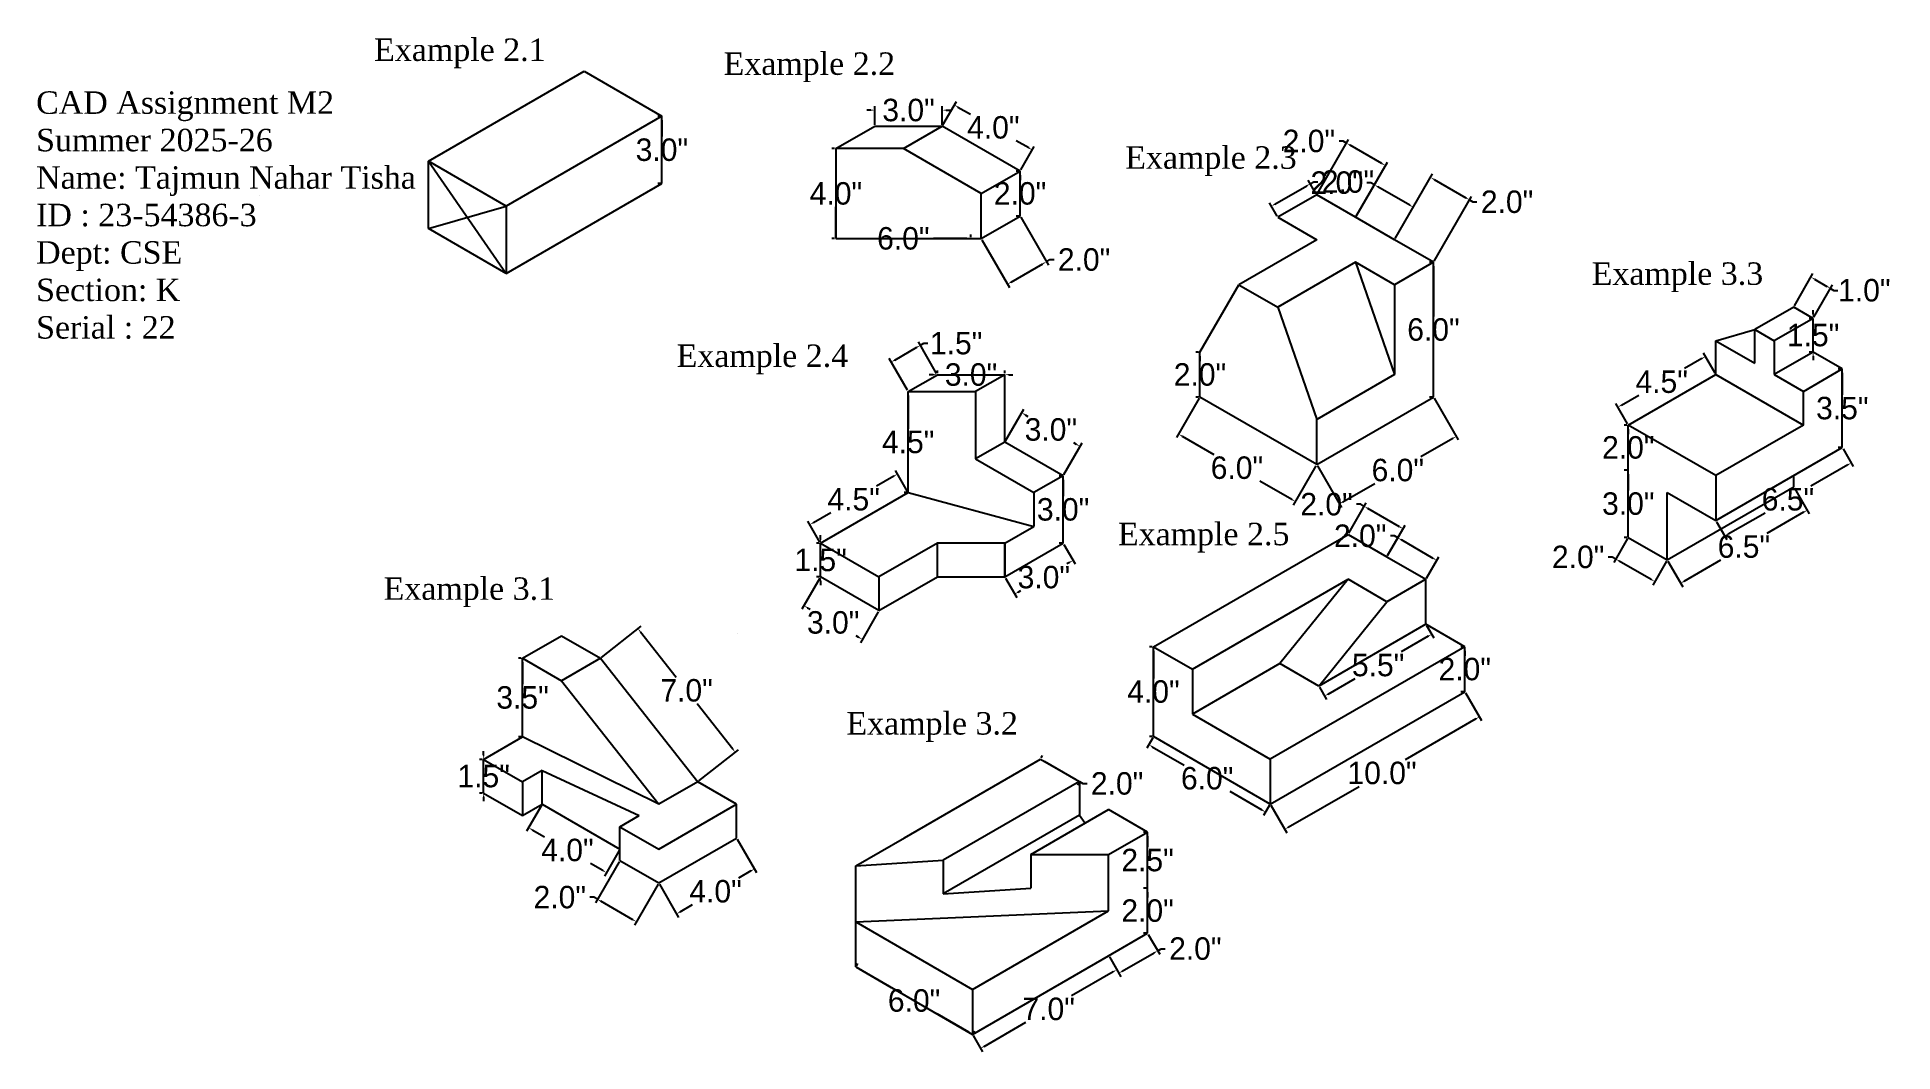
# Model space of a CAD drawing. Header units: inches. Extents: x 3.1 to 85.7, y -11.6 to 33.6.
import ezdxf

# ---------------------------------------------------------------- set-up
doc = ezdxf.new("R2010")
doc.units = ezdxf.units.IN
doc.header["$MEASUREMENT"] = 0
doc.dimstyles.get("Standard").update_dxf_attribs({"dimtxt": 1, "dimasz": 0.18, "dimexe": 0.18, "dimexo": 0.0625, "dimgap": 0.09, "dimtad": 0, "dimtih": 1, "dimtoh": 1, "dimdec": 1, "dimzin": 0, "dimdsep": 46, "dimlunit": 3, "dimtxsty": 'Standard', "dimcen": 0.09, "dimadec": 0, "dimazin": 0, "dimtfac": 1, "dimtdec": 1, "dimtofl": 0, "dimtmove": 0, "dimatfit": 3, "dimfxl": 1, "dimtolj": 1, "dimtzin": 0, "dimarcsym": 0})

msp = doc.modelspace()

# ---------------------------------------------------------------- texts
at = {"char_height": 1, "attachment_point": 1}
for s, insert in [('{\\fTimes New Roman|b0|i0|c0|p18;Example 2.1}', (18.111, 33.52)), ('{\\fTimes New Roman|b0|i0|c0|p18;Example 2.2}', (33.665, 32.901)), ('{\\fTimes New Roman|b0|i0|c0|p18;CAD Assignment M2\\PSummer 2025-26\\PName: Tajmun Nahar Tisha\\PID : 23-54386-3\\PDept: CSE\\PSection: K\\PSerial : 22}', (3.067, 31.167)), ('{\\fTimes New Roman|b0|i0|c0|p18;Example 2.3}', (51.54, 28.723)), ('{\\fTimes New Roman|b0|i0|c0|p18;Example 3.3}', (72.303, 23.557)), ('{\\fTimes New Roman|b0|i0|c0|p18;Example 2.4}', (31.575, 19.903)), ('{\\fTimes New Roman|b0|i0|c0|p18;Example 2.5}', (51.216, 11.97)), ('{\\fTimes New Roman|b0|i0|c0|p18;Example 3.1}', (18.531, 9.54)), ('{\\fTimes New Roman|b0|i0|c0|p18;Example 3.2}', (39.132, 3.544))]:
    msp.add_mtext(s, dxfattribs=dict(at, insert=insert))

# ---------------------------------------------------------------- blocks, each defined once
blk = doc.blocks.new('*D1')
at = {"color": 0, "lineweight": -2}
for p, q in [((30.857, 30.064), (30.739, 30.064)), ((30.919, 29.884), (30.919, 29.154)), ((30.919, 27.244), (30.919, 27.974)), ((30.857, 27.064), (30.739, 27.064))]:
    blk.add_line(p, q, dxfattribs=at)
at = {"color": 0}
for points in [[(30.889, 29.884), (30.949, 29.884), (30.919, 30.064)], [(30.889, 27.244), (30.949, 27.244), (30.919, 27.064)]]:
    blk.add_solid(points, dxfattribs=at)
at = {"layer": 'Defpoints', "color": 0}
for p in [(30.919, 30.064), (30.919, 27.064), (30.919, 27.064)]:
    blk.add_point(p, dxfattribs=at)
at = {"color": 0, "insert": (30.919, 28.564), "char_height": 1, "attachment_point": 5}
blk.add_mtext('\\A1;3.0"', dxfattribs=at)
blk = doc.blocks.new('*D2')
at = {"color": 0, "lineweight": -2}
for p, q in [((65.197, 23.563), (65.08, 23.563)), ((65.26, 23.383), (65.26, 21.153)), ((65.26, 17.743), (65.26, 19.973)), ((65.197, 17.563), (65.08, 17.563))]:
    blk.add_line(p, q, dxfattribs=at)
at = {"color": 0}
for points in [[(65.23, 23.383), (65.29, 23.383), (65.26, 23.563)], [(65.23, 17.743), (65.29, 17.743), (65.26, 17.563)]]:
    blk.add_solid(points, dxfattribs=at)
at = {"layer": 'Defpoints', "color": 0}
for p in [(65.26, 23.563), (65.26, 17.563), (65.26, 17.563)]:
    blk.add_point(p, dxfattribs=at)
at = {"color": 0, "insert": (65.26, 20.563), "char_height": 1, "attachment_point": 5}
blk.add_mtext('\\A1;6.0"', dxfattribs=at)
blk = doc.blocks.new('*D5')
at = {"color": 0, "lineweight": -2}
for p, q in [((54.805, 19.563), (54.688, 19.563)), ((54.868, 19.383), (54.868, 19.153)), ((54.805, 17.563), (54.688, 17.563)), ((54.868, 17.743), (54.868, 17.973))]:
    blk.add_line(p, q, dxfattribs=at)
at = {"color": 0}
for points in [[(54.838, 19.383), (54.898, 19.383), (54.868, 19.563)], [(54.838, 17.743), (54.898, 17.743), (54.868, 17.563)]]:
    blk.add_solid(points, dxfattribs=at)
at = {"layer": 'Defpoints', "color": 0}
for p in [(54.868, 19.563), (54.868, 17.563), (54.868, 17.563)]:
    blk.add_point(p, dxfattribs=at)
at = {"color": 0, "insert": (54.868, 18.563), "char_height": 1, "attachment_point": 5}
blk.add_mtext('\\A1;2.0"', dxfattribs=at)
blk = doc.blocks.new('*D7')
at = {"color": 0, "lineweight": -2}
for p, q in [((40.217, 30.33), (40.037, 30.33)), ((40.397, 29.683), (40.397, 30.51)), ((43.397, 29.683), (43.397, 30.51)), ((43.577, 30.33), (43.757, 30.33))]:
    blk.add_line(p, q, dxfattribs=at)
at = {"color": 0}
for points in [[(40.217, 30.36), (40.217, 30.3), (40.397, 30.33)], [(43.577, 30.36), (43.577, 30.3), (43.397, 30.33)]]:
    blk.add_solid(points, dxfattribs=at)
at = {"layer": 'Defpoints', "color": 0}
for p in [(43.397, 30.33), (40.397, 29.62), (43.397, 29.62)]:
    blk.add_point(p, dxfattribs=at)
at = {"color": 0, "insert": (41.897, 30.33), "char_height": 1, "attachment_point": 5}
blk.add_mtext('\\A1;3.0"', dxfattribs=at)
blk = doc.blocks.new('*D8')
at = {"color": 0, "lineweight": -2}
for p, q in [((46.799, 27.62), (46.681, 27.62)), ((46.861, 27.44), (46.861, 27.21)), ((46.799, 25.62), (46.681, 25.62)), ((46.861, 25.8), (46.861, 26.03))]:
    blk.add_line(p, q, dxfattribs=at)
at = {"color": 0}
for points in [[(46.831, 27.44), (46.891, 27.44), (46.861, 27.62)], [(46.831, 25.8), (46.891, 25.8), (46.861, 25.62)]]:
    blk.add_solid(points, dxfattribs=at)
at = {"layer": 'Defpoints', "color": 0}
for p in [(46.861, 27.62), (46.861, 27.62), (46.861, 25.62)]:
    blk.add_point(p, dxfattribs=at)
at = {"color": 0, "insert": (46.861, 26.62), "char_height": 1, "attachment_point": 5}
blk.add_mtext('\\A1;2.0"', dxfattribs=at)
blk = doc.blocks.new('*D9')
at = {"color": 0, "lineweight": -2}
for p, q in [((38.665, 24.683), (38.665, 24.8)), ((44.665, 24.683), (44.665, 24.8)), ((38.845, 24.62), (40.325, 24.62)), ((44.485, 24.62), (43.005, 24.62))]:
    blk.add_line(p, q, dxfattribs=at)
at = {"color": 0}
for points in [[(38.845, 24.65), (38.845, 24.59), (38.665, 24.62)], [(44.485, 24.65), (44.485, 24.59), (44.665, 24.62)]]:
    blk.add_solid(points, dxfattribs=at)
at = {"layer": 'Defpoints', "color": 0}
for p in [(38.665, 24.62), (38.665, 24.62), (44.665, 24.62)]:
    blk.add_point(p, dxfattribs=at)
at = {"color": 0, "insert": (41.665, 24.62), "char_height": 1, "attachment_point": 5}
blk.add_mtext('\\A1;6.0"', dxfattribs=at)
blk = doc.blocks.new('*D10')
at = {"color": 0, "lineweight": -2}
for p, q in [((38.603, 28.62), (38.485, 28.62)), ((38.665, 28.44), (38.665, 27.21)), ((38.665, 24.8), (38.665, 26.03)), ((38.603, 24.62), (38.485, 24.62))]:
    blk.add_line(p, q, dxfattribs=at)
at = {"color": 0}
for points in [[(38.635, 28.44), (38.695, 28.44), (38.665, 28.62)], [(38.635, 24.8), (38.695, 24.8), (38.665, 24.62)]]:
    blk.add_solid(points, dxfattribs=at)
at = {"layer": 'Defpoints', "color": 0}
for p in [(38.665, 28.62), (38.665, 24.62), (38.665, 24.62)]:
    blk.add_point(p, dxfattribs=at)
at = {"color": 0, "insert": (38.665, 26.62), "char_height": 1, "attachment_point": 5}
blk.add_mtext('\\A1;4.0"', dxfattribs=at)
blk = doc.blocks.new('*D12')
at = {"color": 0, "lineweight": -2}
for p, q in [((42.999, 18.559), (42.819, 18.559)), ((43.179, 18.622), (43.179, 18.739)), ((46.179, 18.622), (46.179, 18.739)), ((46.359, 18.559), (46.539, 18.559))]:
    blk.add_line(p, q, dxfattribs=at)
at = {"color": 0}
for points in [[(42.999, 18.589), (42.999, 18.529), (43.179, 18.559)], [(46.359, 18.589), (46.359, 18.529), (46.179, 18.559)]]:
    blk.add_solid(points, dxfattribs=at)
at = {"layer": 'Defpoints', "color": 0}
for p in [(43.179, 18.559), (46.179, 18.559), (46.179, 18.559)]:
    blk.add_point(p, dxfattribs=at)
at = {"color": 0, "insert": (44.679, 18.559), "char_height": 1, "attachment_point": 5}
blk.add_mtext('\\A1;3.0"', dxfattribs=at)
blk = doc.blocks.new('*D14')
at = {"color": 0, "lineweight": -2}
for p, q in [((48.715, 14.059), (48.597, 14.059)), ((48.777, 13.879), (48.777, 13.149)), ((48.777, 11.239), (48.777, 11.969)), ((48.715, 11.059), (48.597, 11.059))]:
    blk.add_line(p, q, dxfattribs=at)
at = {"color": 0}
for points in [[(48.747, 13.879), (48.807, 13.879), (48.777, 14.059)], [(48.747, 11.239), (48.807, 11.239), (48.777, 11.059)]]:
    blk.add_solid(points, dxfattribs=at)
at = {"layer": 'Defpoints', "color": 0}
for p in [(48.777, 14.059), (48.777, 14.059), (48.777, 11.059)]:
    blk.add_point(p, dxfattribs=at)
at = {"color": 0, "insert": (48.777, 12.559), "char_height": 1, "attachment_point": 5}
blk.add_mtext('\\A1;3.0"', dxfattribs=at)
blk = doc.blocks.new('*D17')
at = {"color": 0, "lineweight": -2}
for p, q in [((41.88, 17.629), (41.88, 16.149)), ((41.943, 17.809), (42.06, 17.809)), ((41.88, 13.489), (41.88, 14.969)), ((41.818, 13.309), (41.7, 13.309))]:
    blk.add_line(p, q, dxfattribs=at)
at = {"color": 0}
for points in [[(41.85, 17.629), (41.91, 17.629), (41.88, 17.809)], [(41.85, 13.489), (41.91, 13.489), (41.88, 13.309)]]:
    blk.add_solid(points, dxfattribs=at)
at = {"layer": 'Defpoints', "color": 0}
for p in [(41.88, 17.809), (41.88, 13.309), (41.88, 13.309)]:
    blk.add_point(p, dxfattribs=at)
at = {"color": 0, "insert": (41.88, 15.559), "char_height": 1, "attachment_point": 5}
blk.add_mtext('\\A1;4.5"', dxfattribs=at)
blk = doc.blocks.new('*D18')
at = {"color": 0, "lineweight": -2}
for p, q in [((37.92, 11.059), (37.803, 11.059)), ((37.983, 11.239), (37.983, 11.419)), ((37.92, 9.559), (37.803, 9.559)), ((37.983, 9.379), (37.983, 9.199))]:
    blk.add_line(p, q, dxfattribs=at)
at = {"color": 0}
for points in [[(37.953, 11.239), (38.013, 11.239), (37.983, 11.059)], [(37.953, 9.379), (38.013, 9.379), (37.983, 9.559)]]:
    blk.add_solid(points, dxfattribs=at)
at = {"layer": 'Defpoints', "color": 0}
for p in [(37.983, 11.059), (37.983, 9.559), (37.983, 9.559)]:
    blk.add_point(p, dxfattribs=at)
at = {"color": 0, "insert": (37.983, 10.309), "char_height": 1, "attachment_point": 5}
blk.add_mtext('\\A1;1.5"', dxfattribs=at)
blk = doc.blocks.new('*D21')
at = {"color": 0, "lineweight": -2}
for p, q in [((66.592, 6.453), (66.474, 6.453)), ((66.654, 6.273), (66.654, 6.043)), ((66.592, 4.453), (66.474, 4.453)), ((66.654, 4.633), (66.654, 4.863))]:
    blk.add_line(p, q, dxfattribs=at)
at = {"color": 0}
for points in [[(66.624, 6.273), (66.684, 6.273), (66.654, 6.453)], [(66.624, 4.633), (66.684, 4.633), (66.654, 4.453)]]:
    blk.add_solid(points, dxfattribs=at)
at = {"layer": 'Defpoints', "color": 0}
for p in [(66.654, 6.453), (66.654, 6.453), (66.654, 4.453)]:
    blk.add_point(p, dxfattribs=at)
at = {"color": 0, "insert": (66.654, 5.453), "char_height": 1, "attachment_point": 5}
blk.add_mtext('\\A1;2.0"', dxfattribs=at)
blk = doc.blocks.new('*D25')
at = {"color": 0, "lineweight": -2}
for p, q in [((52.735, 6.453), (52.618, 6.453)), ((52.798, 6.273), (52.798, 5.043)), ((52.798, 2.633), (52.798, 3.863)), ((52.735, 2.453), (52.618, 2.453))]:
    blk.add_line(p, q, dxfattribs=at)
at = {"color": 0}
for points in [[(52.768, 6.273), (52.828, 6.273), (52.798, 6.453)], [(52.768, 2.633), (52.828, 2.633), (52.798, 2.453)]]:
    blk.add_solid(points, dxfattribs=at)
at = {"layer": 'Defpoints', "color": 0}
for p in [(52.798, 6.453), (52.798, 2.453), (52.798, 2.453)]:
    blk.add_point(p, dxfattribs=at)
at = {"color": 0, "insert": (52.798, 4.453), "char_height": 1, "attachment_point": 5}
blk.add_mtext('\\A1;4.0"', dxfattribs=at)
blk = doc.blocks.new('*D30')
at = {"color": 0, "lineweight": -2}
for p, q in [((24.655, 5.941), (24.538, 5.941)), ((24.718, 5.761), (24.718, 4.781)), ((24.718, 2.621), (24.718, 3.601)), ((24.655, 2.441), (24.538, 2.441))]:
    blk.add_line(p, q, dxfattribs=at)
at = {"color": 0}
for points in [[(24.688, 5.761), (24.748, 5.761), (24.718, 5.941)], [(24.688, 2.621), (24.748, 2.621), (24.718, 2.441)]]:
    blk.add_solid(points, dxfattribs=at)
at = {"layer": 'Defpoints', "color": 0}
for p in [(24.718, 5.941), (24.718, 2.441), (24.718, 2.441)]:
    blk.add_point(p, dxfattribs=at)
at = {"color": 0, "insert": (24.718, 4.191), "char_height": 1, "attachment_point": 5}
blk.add_mtext('\\A1;3.5"', dxfattribs=at)
blk = doc.blocks.new('*D32')
at = {"color": 0, "lineweight": -2}
for p, q in [((22.986, 1.621), (22.986, 1.801)), ((22.923, 1.441), (22.806, 1.441)), ((22.923, -0.059), (22.806, -0.059)), ((22.986, -0.239), (22.986, -0.419))]:
    blk.add_line(p, q, dxfattribs=at)
at = {"color": 0}
for points in [[(22.956, 1.621), (23.016, 1.621), (22.986, 1.441)], [(22.956, -0.239), (23.016, -0.239), (22.986, -0.059)]]:
    blk.add_solid(points, dxfattribs=at)
at = {"layer": 'Defpoints', "color": 0}
for p in [(22.986, 1.441), (22.986, -0.059), (22.986, -0.059)]:
    blk.add_point(p, dxfattribs=at)
at = {"color": 0, "insert": (22.986, 0.691), "char_height": 1, "attachment_point": 5}
blk.add_mtext('\\A1;1.5"', dxfattribs=at)
blk = doc.blocks.new('*D38')
at = {"color": 0, "lineweight": -2}
for p, q in [((52.474, -1.796), (52.356, -1.796)), ((52.536, -1.976), (52.536, -2.456)), ((52.536, -4.116), (52.536, -3.636)), ((52.474, -4.296), (52.356, -4.296))]:
    blk.add_line(p, q, dxfattribs=at)
at = {"color": 0}
for points in [[(52.506, -1.976), (52.566, -1.976), (52.536, -1.796)], [(52.506, -4.116), (52.566, -4.116), (52.536, -4.296)]]:
    blk.add_solid(points, dxfattribs=at)
at = {"layer": 'Defpoints', "color": 0}
for p in [(52.536, -1.796), (52.536, -1.796), (52.536, -4.296)]:
    blk.add_point(p, dxfattribs=at)
at = {"color": 0, "insert": (52.536, -3.046), "char_height": 1, "attachment_point": 5}
blk.add_mtext('\\A1;2.5"', dxfattribs=at)
blk = doc.blocks.new('*D39')
at = {"color": 0, "lineweight": -2}
for p, q in [((52.474, -4.296), (52.356, -4.296)), ((52.536, -4.476), (52.536, -4.706)), ((52.474, -6.296), (52.356, -6.296)), ((52.536, -6.116), (52.536, -5.886))]:
    blk.add_line(p, q, dxfattribs=at)
at = {"color": 0}
for points in [[(52.506, -4.476), (52.566, -4.476), (52.536, -4.296)], [(52.506, -6.116), (52.566, -6.116), (52.536, -6.296)]]:
    blk.add_solid(points, dxfattribs=at)
at = {"layer": 'Defpoints', "color": 0}
for p in [(52.536, -4.296), (52.536, -4.296), (52.536, -6.296)]:
    blk.add_point(p, dxfattribs=at)
at = {"color": 0, "insert": (52.536, -5.296), "char_height": 1, "attachment_point": 5}
blk.add_mtext('\\A1;2.0"', dxfattribs=at)
blk = doc.blocks.new('*D44')
at = {"color": 0, "lineweight": -2}
for p, q in [((73.869, 16.316), (73.752, 16.316)), ((73.932, 16.136), (73.932, 15.906)), ((73.869, 14.316), (73.752, 14.316)), ((73.932, 14.496), (73.932, 14.726))]:
    blk.add_line(p, q, dxfattribs=at)
at = {"color": 0}
for points in [[(73.902, 16.136), (73.962, 16.136), (73.932, 16.316)], [(73.902, 14.496), (73.962, 14.496), (73.932, 14.316)]]:
    blk.add_solid(points, dxfattribs=at)
at = {"layer": 'Defpoints', "color": 0}
for p in [(73.932, 16.316), (73.932, 16.316), (73.932, 14.316)]:
    blk.add_point(p, dxfattribs=at)
at = {"color": 0, "insert": (73.932, 15.316), "char_height": 1, "attachment_point": 5}
blk.add_mtext('\\A1;2.0"', dxfattribs=at)
blk = doc.blocks.new('*D45')
at = {"color": 0, "lineweight": -2}
for p, q in [((73.869, 14.316), (73.752, 14.316)), ((73.932, 14.136), (73.932, 13.406)), ((73.932, 11.496), (73.932, 12.226)), ((73.869, 11.316), (73.752, 11.316))]:
    blk.add_line(p, q, dxfattribs=at)
at = {"color": 0}
for points in [[(73.902, 14.136), (73.962, 14.136), (73.932, 14.316)], [(73.902, 11.496), (73.962, 11.496), (73.932, 11.316)]]:
    blk.add_solid(points, dxfattribs=at)
at = {"layer": 'Defpoints', "color": 0}
for p in [(73.932, 14.316), (73.932, 11.316), (73.932, 11.316)]:
    blk.add_point(p, dxfattribs=at)
at = {"color": 0, "insert": (73.932, 12.816), "char_height": 1, "attachment_point": 5}
blk.add_mtext('\\A1;3.0"', dxfattribs=at)
blk = doc.blocks.new('*D48')
at = {"color": 0, "lineweight": -2}
for p, q in [((83.396, 18.816), (83.278, 18.816)), ((83.458, 18.636), (83.458, 17.656)), ((83.458, 15.496), (83.458, 16.476)), ((83.396, 15.316), (83.278, 15.316))]:
    blk.add_line(p, q, dxfattribs=at)
at = {"color": 0}
for points in [[(83.428, 18.636), (83.488, 18.636), (83.458, 18.816)], [(83.428, 15.496), (83.488, 15.496), (83.458, 15.316)]]:
    blk.add_solid(points, dxfattribs=at)
at = {"layer": 'Defpoints', "color": 0}
for p in [(83.458, 18.816), (83.458, 15.316), (83.458, 15.316)]:
    blk.add_point(p, dxfattribs=at)
at = {"color": 0, "insert": (83.458, 17.066), "char_height": 1, "attachment_point": 5}
blk.add_mtext('\\A1;3.5"', dxfattribs=at)
blk = doc.blocks.new('*D49')
at = {"color": 0, "lineweight": -2}
for p, q in [((82.097, 21.066), (81.979, 21.066)), ((82.159, 21.246), (82.159, 21.426)), ((82.097, 19.566), (81.979, 19.566)), ((82.159, 19.386), (82.159, 19.206))]:
    blk.add_line(p, q, dxfattribs=at)
at = {"color": 0}
for points in [[(82.129, 21.246), (82.189, 21.246), (82.159, 21.066)], [(82.129, 19.386), (82.189, 19.386), (82.159, 19.566)]]:
    blk.add_solid(points, dxfattribs=at)
at = {"layer": 'Defpoints', "color": 0}
for p in [(82.159, 21.066), (82.159, 21.066), (82.159, 19.566)]:
    blk.add_point(p, dxfattribs=at)
at = {"color": 0, "insert": (82.159, 20.316), "char_height": 1, "attachment_point": 5}
blk.add_mtext('\\A1;1.5"', dxfattribs=at)
blk = doc.blocks.new('*D51')
at = {"color": 0, "lineweight": -2}
for p, q in [((25.553, -0.613), (24.894, -1.754)), ((25.14, -1.688), (25.694, -2.008)), ((28.292, -3.508), (27.738, -3.188)), ((29.017, -2.613), (28.358, -3.754))]:
    blk.add_line(p, q, dxfattribs=at)
at = {"color": 0}
for points in [[(25.155, -1.662), (25.125, -1.714), (24.984, -1.598)], [(28.307, -3.482), (28.277, -3.534), (28.448, -3.598)]]:
    blk.add_solid(points, dxfattribs=at)
at = {"layer": 'Defpoints', "color": 0}
for p in [(25.584, -0.559), (29.048, -2.559), (28.448, -3.598)]:
    blk.add_point(p, dxfattribs=at)
at = {"color": 0, "insert": (26.716, -2.598), "char_height": 1, "attachment_point": 5}
blk.add_mtext('\\A1;4.0"', dxfattribs=at)
blk = doc.blocks.new('*D52')
at = {"color": 0, "lineweight": -2}
for p, q in [((39.577, -7.742), (39.636, -7.64)), ((39.702, -7.886), (41.122, -8.706)), ((44.586, -10.706), (43.166, -9.886)), ((44.773, -10.742), (44.832, -10.64))]:
    blk.add_line(p, q, dxfattribs=at)
at = {"color": 0}
for points in [[(39.717, -7.86), (39.687, -7.912), (39.546, -7.796)], [(44.601, -10.68), (44.571, -10.732), (44.742, -10.796)]]:
    blk.add_solid(points, dxfattribs=at)
at = {"layer": 'Defpoints', "color": 0}
for p in [(39.546, -7.796), (44.742, -10.796), (44.742, -10.796)]:
    blk.add_point(p, dxfattribs=at)
at = {"color": 0, "insert": (42.144, -9.296), "char_height": 1, "attachment_point": 5}
blk.add_mtext('\\A1;6.0"', dxfattribs=at)
blk = doc.blocks.new('*D53')
at = {"color": 0, "lineweight": -2}
for p, q in [((50.836, -7.35), (51.255, -8.076)), ((51.009, -8.01), (49.156, -9.08)), ((45.259, -11.33), (47.112, -10.26)), ((44.773, -10.85), (45.193, -11.576))]:
    blk.add_line(p, q, dxfattribs=at)
at = {"color": 0}
for points in [[(50.994, -7.984), (51.024, -8.036), (51.165, -7.92)], [(45.244, -11.304), (45.274, -11.356), (45.103, -11.42)]]:
    blk.add_solid(points, dxfattribs=at)
at = {"layer": 'Defpoints', "color": 0}
for p in [(50.804, -7.296), (44.742, -10.796), (45.103, -11.42)]:
    blk.add_point(p, dxfattribs=at)
at = {"color": 0, "insert": (48.134, -9.67), "char_height": 1, "attachment_point": 5}
blk.add_mtext('\\A1;7.0"', dxfattribs=at)
blk = doc.blocks.new('*D54')
at = {"color": 0, "lineweight": -2}
for p, q in [((47.804, 1.508), (47.863, 1.61)), ((47.929, 1.364), (49.349, 0.544)), ((49.474, 0.4), (49.415, 0.298)), ((49.505, 0.454), (49.661, 0.364)), ((49.661, 0.364), (49.841, 0.364))]:
    blk.add_line(p, q, dxfattribs=at)
at = {"color": 0}
for points in [[(47.944, 1.39), (47.914, 1.338), (47.773, 1.454)], [(49.364, 0.57), (49.334, 0.518), (49.505, 0.454)]]:
    blk.add_solid(points, dxfattribs=at)
at = {"layer": 'Defpoints', "color": 0}
for p in [(47.773, 1.454), (49.505, 0.454), (49.505, 0.454)]:
    blk.add_point(p, dxfattribs=at)
at = {"color": 0, "insert": (51.181, 0.364), "char_height": 1, "attachment_point": 5}
blk.add_mtext('\\A1;2.0"', dxfattribs=at)
blk = doc.blocks.new('*D55')
at = {"color": 0, "lineweight": -2}
for p, q in [((52.568, -6.35), (53.077, -7.232)), ((50.836, -7.35), (51.345, -8.232)), ((51.411, -7.986), (52.831, -7.166)), ((52.987, -7.076), (53.143, -6.986)), ((53.143, -6.986), (53.323, -6.986))]:
    blk.add_line(p, q, dxfattribs=at)
at = {"color": 0}
for points in [[(52.816, -7.14), (52.846, -7.192), (52.987, -7.076)], [(51.396, -7.96), (51.426, -8.012), (51.255, -8.076)]]:
    blk.add_solid(points, dxfattribs=at)
at = {"layer": 'Defpoints', "color": 0}
for p in [(52.536, -6.296), (50.804, -7.296), (52.987, -7.076)]:
    blk.add_point(p, dxfattribs=at)
at = {"color": 0, "insert": (54.663, -6.986), "char_height": 1, "attachment_point": 5}
blk.add_mtext('\\A1;2.0"', dxfattribs=at)
blk = doc.blocks.new('*D56')
at = {"color": 0, "lineweight": -2}
for p, q in [((52.766, 2.399), (52.501, 1.939)), ((52.747, 2.005), (54.167, 1.185)), ((57.631, -0.815), (56.211, 0.005)), ((57.963, -0.601), (57.697, -1.061))]:
    blk.add_line(p, q, dxfattribs=at)
at = {"color": 0}
for points in [[(52.762, 2.031), (52.732, 1.979), (52.591, 2.095)], [(57.646, -0.789), (57.616, -0.841), (57.787, -0.905)]]:
    blk.add_solid(points, dxfattribs=at)
at = {"layer": 'Defpoints', "color": 0}
for p in [(52.798, 2.453), (57.994, -0.547), (57.787, -0.905)]:
    blk.add_point(p, dxfattribs=at)
at = {"color": 0, "insert": (55.189, 0.595), "char_height": 1, "attachment_point": 5}
blk.add_mtext('\\A1;6.0"', dxfattribs=at)
blk = doc.blocks.new('*D57')
at = {"color": 0, "lineweight": -2}
for p, q in [((66.685, 4.399), (67.392, 3.174)), ((67.147, 3.24), (63.994, 1.42)), ((58.798, -1.58), (61.95, 0.24)), ((58.025, -0.601), (58.732, -1.826))]:
    blk.add_line(p, q, dxfattribs=at)
at = {"color": 0}
for points in [[(67.132, 3.266), (67.162, 3.214), (67.302, 3.33)], [(58.783, -1.554), (58.813, -1.606), (58.642, -1.67)]]:
    blk.add_solid(points, dxfattribs=at)
at = {"layer": 'Defpoints', "color": 0}
for p in [(66.654, 4.453), (57.994, -0.547), (58.642, -1.67)]:
    blk.add_point(p, dxfattribs=at)
at = {"color": 0, "insert": (62.972, 0.83), "char_height": 1, "attachment_point": 5}
blk.add_mtext('\\A1;10.0"', dxfattribs=at)
blk = doc.blocks.new('*D58')
at = {"color": 0, "lineweight": -2}
for p, q in [((65.024, 6.917), (63.82, 6.222)), ((64.953, 7.399), (65.27, 6.851)), ((60.572, 4.347), (61.776, 5.042)), ((60.19, 4.649), (60.506, 4.101))]:
    blk.add_line(p, q, dxfattribs=at)
at = {"color": 0}
for points in [[(65.009, 6.943), (65.039, 6.891), (65.18, 7.007)], [(60.557, 4.373), (60.587, 4.321), (60.416, 4.257)]]:
    blk.add_solid(points, dxfattribs=at)
at = {"layer": 'Defpoints', "color": 0}
for p in [(64.922, 7.453), (60.159, 4.703), (60.416, 4.257)]:
    blk.add_point(p, dxfattribs=at)
at = {"color": 0, "insert": (62.798, 5.632), "char_height": 1, "attachment_point": 5}
blk.add_mtext('\\A1;5.5"', dxfattribs=at)
blk = doc.blocks.new('*D59')
at = {"color": 0, "lineweight": -2}
for p, q in [((61.489, 11.507), (62.268, 12.856)), ((62.022, 12.79), (61.842, 12.79)), ((62.178, 12.7), (62.022, 12.79)), ((63.754, 11.79), (62.334, 12.61)), ((63.221, 10.507), (64, 11.856))]:
    blk.add_line(p, q, dxfattribs=at)
at = {"color": 0}
for points in [[(62.349, 12.636), (62.319, 12.584), (62.178, 12.7)], [(63.769, 11.816), (63.739, 11.764), (63.91, 11.7)]]:
    blk.add_solid(points, dxfattribs=at)
at = {"layer": 'Defpoints', "color": 0}
for p in [(62.178, 12.7), (61.458, 11.453), (63.19, 10.453)]:
    blk.add_point(p, dxfattribs=at)
at = {"color": 0, "insert": (60.502, 12.79), "char_height": 1, "attachment_point": 5}
blk.add_mtext('\\A1;2.0"', dxfattribs=at)
blk = doc.blocks.new('*D60')
at = {"color": 0, "lineweight": -2}
for p, q in [((63.221, 10.507), (63.767, 11.452)), ((63.521, 11.386), (63.341, 11.386)), ((63.677, 11.296), (63.521, 11.386)), ((65.253, 10.386), (63.833, 11.206)), ((64.953, 9.507), (65.499, 10.452))]:
    blk.add_line(p, q, dxfattribs=at)
at = {"color": 0}
for points in [[(63.848, 11.232), (63.818, 11.18), (63.677, 11.296)], [(65.268, 10.412), (65.238, 10.36), (65.409, 10.296)]]:
    blk.add_solid(points, dxfattribs=at)
at = {"layer": 'Defpoints', "color": 0}
for p in [(63.677, 11.296), (63.19, 10.453), (64.922, 9.453)]:
    blk.add_point(p, dxfattribs=at)
at = {"color": 0, "insert": (62.001, 11.386), "char_height": 1, "attachment_point": 5}
blk.add_mtext('\\A1;2.0"', dxfattribs=at)
blk = doc.blocks.new('*D61')
at = {"color": 0, "lineweight": -2}
for p, q in [((81.324, 13.512), (81.983, 12.372)), ((81.737, 12.438), (80.1, 11.493)), ((75.695, 10.262), (76.354, 9.122)), ((76.419, 9.368), (78.056, 10.313))]:
    blk.add_line(p, q, dxfattribs=at)
at = {"color": 0}
for points in [[(81.722, 12.464), (81.752, 12.412), (81.893, 12.528)], [(76.404, 9.394), (76.434, 9.342), (76.264, 9.278)]]:
    blk.add_solid(points, dxfattribs=at)
at = {"layer": 'Defpoints', "color": 0}
for p in [(81.293, 13.566), (81.893, 12.528), (75.664, 10.316)]:
    blk.add_point(p, dxfattribs=at)
at = {"color": 0, "insert": (79.078, 10.903), "char_height": 1, "attachment_point": 5}
blk.add_mtext('\\A1;6.5"', dxfattribs=at)
blk = doc.blocks.new('*D62')
at = {"color": 0, "lineweight": -2}
for p, q in [((83.489, 15.262), (83.943, 14.476)), ((83.697, 14.542), (82.061, 13.597)), ((78.38, 11.472), (80.017, 12.417)), ((77.86, 12.012), (78.314, 11.226))]:
    blk.add_line(p, q, dxfattribs=at)
at = {"color": 0}
for points in [[(83.682, 14.568), (83.712, 14.516), (83.853, 14.632)], [(78.365, 11.498), (78.395, 11.446), (78.224, 11.382)]]:
    blk.add_solid(points, dxfattribs=at)
at = {"layer": 'Defpoints', "color": 0}
for p in [(83.458, 15.316), (77.829, 12.066), (78.224, 11.382)]:
    blk.add_point(p, dxfattribs=at)
at = {"color": 0, "insert": (81.039, 13.007), "char_height": 1, "attachment_point": 5}
blk.add_mtext('\\A1;6.5"', dxfattribs=at)
blk = doc.blocks.new('*D63')
at = {"color": 0, "lineweight": -2}
for p, q in [((73.901, 11.262), (73.286, 10.198)), ((73.221, 10.444), (73.041, 10.444)), ((73.376, 10.354), (73.221, 10.444)), ((74.953, 9.444), (73.532, 10.264)), ((75.633, 10.262), (75.019, 9.198))]:
    blk.add_line(p, q, dxfattribs=at)
at = {"color": 0}
for points in [[(73.547, 10.29), (73.517, 10.238), (73.376, 10.354)], [(74.968, 9.47), (74.938, 9.418), (75.109, 9.354)]]:
    blk.add_solid(points, dxfattribs=at)
at = {"layer": 'Defpoints', "color": 0}
for p in [(73.932, 11.316), (73.376, 10.354), (75.664, 10.316)]:
    blk.add_point(p, dxfattribs=at)
at = {"color": 0, "insert": (71.701, 10.444), "char_height": 1, "attachment_point": 5}
blk.add_mtext('\\A1;2.0"', dxfattribs=at)
blk = doc.blocks.new('*D64')
at = {"color": 0, "lineweight": -2}
for p, q in [((77.211, 19.276), (76.44, 18.831)), ((77.798, 18.621), (77.277, 19.522)), ((73.626, 17.206), (74.397, 17.651)), ((73.901, 16.371), (73.38, 17.272))]:
    blk.add_line(p, q, dxfattribs=at)
at = {"color": 0}
for points in [[(77.196, 19.302), (77.226, 19.25), (77.367, 19.366)], [(73.611, 17.232), (73.641, 17.18), (73.47, 17.116)]]:
    blk.add_solid(points, dxfattribs=at)
at = {"layer": 'Defpoints', "color": 0}
for p in [(77.367, 19.366), (77.829, 18.566), (73.932, 16.316)]:
    blk.add_point(p, dxfattribs=at)
at = {"color": 0, "insert": (75.419, 18.241), "char_height": 1, "attachment_point": 5}
blk.add_mtext('\\A1;4.5"', dxfattribs=at)
blk = doc.blocks.new('*D66')
at = {"color": 0, "lineweight": -2}
for p, q in [((81.324, 21.621), (82.153, 23.056)), ((82.19, 21.121), (83.019, 22.556)), ((82.219, 22.81), (82.773, 22.49)), ((82.929, 22.4), (83.085, 22.31)), ((83.085, 22.31), (83.265, 22.31))]:
    blk.add_line(p, q, dxfattribs=at)
at = {"color": 0}
for points in [[(82.234, 22.836), (82.204, 22.784), (82.063, 22.9)], [(82.788, 22.516), (82.758, 22.464), (82.929, 22.4)]]:
    blk.add_solid(points, dxfattribs=at)
at = {"layer": 'Defpoints', "color": 0}
for p in [(82.929, 22.4), (81.293, 21.566), (82.159, 21.066)]:
    blk.add_point(p, dxfattribs=at)
at = {"color": 0, "insert": (84.439, 22.31), "char_height": 1, "attachment_point": 5}
blk.add_mtext('\\A1;1.0"', dxfattribs=at)
blk = doc.blocks.new('*D67')
at = {"color": 0, "lineweight": -2}
for p, q in [((58.202, 26.147), (59.622, 26.967)), ((60.032, 26.617), (59.688, 27.213)), ((59.778, 27.057), (59.934, 27.147)), ((59.934, 27.147), (60.114, 27.147)), ((58.3, 25.617), (57.956, 26.213))]:
    blk.add_line(p, q, dxfattribs=at)
at = {"color": 0}
for points in [[(59.607, 26.993), (59.637, 26.942), (59.778, 27.057)], [(58.187, 26.173), (58.217, 26.122), (58.046, 26.057)]]:
    blk.add_solid(points, dxfattribs=at)
at = {"layer": 'Defpoints', "color": 0}
for p in [(59.778, 27.057), (60.064, 26.563), (58.332, 25.563)]:
    blk.add_point(p, dxfattribs=at)
at = {"color": 0, "insert": (61.454, 27.147), "char_height": 1, "attachment_point": 5}
blk.add_mtext('\\A1;2.0"', dxfattribs=at)
blk = doc.blocks.new('*D68')
at = {"color": 0, "lineweight": -2}
for p, q in [((54.836, 17.509), (53.825, 15.758)), ((54.071, 15.824), (55.491, 15.004)), ((60.032, 14.509), (59.021, 12.758)), ((58.956, 13.004), (57.535, 13.824))]:
    blk.add_line(p, q, dxfattribs=at)
at = {"color": 0}
for points in [[(54.086, 15.85), (54.056, 15.798), (53.915, 15.914)], [(58.971, 13.03), (58.941, 12.978), (59.111, 12.914)]]:
    blk.add_solid(points, dxfattribs=at)
at = {"layer": 'Defpoints', "color": 0}
for p in [(54.868, 17.563), (60.064, 14.563), (59.111, 12.914)]:
    blk.add_point(p, dxfattribs=at)
at = {"color": 0, "insert": (56.513, 14.414), "char_height": 1, "attachment_point": 5}
blk.add_mtext('\\A1;6.0"', dxfattribs=at)
blk = doc.blocks.new('*D69')
at = {"color": 0, "lineweight": -2}
for p, q in [((65.291, 17.509), (66.362, 15.654)), ((66.116, 15.72), (64.696, 14.9)), ((60.095, 14.509), (61.166, 12.654)), ((61.231, 12.9), (62.652, 13.72))]:
    blk.add_line(p, q, dxfattribs=at)
at = {"color": 0}
for points in [[(66.101, 15.746), (66.131, 15.694), (66.272, 15.81)], [(61.216, 12.926), (61.246, 12.874), (61.076, 12.81)]]:
    blk.add_solid(points, dxfattribs=at)
at = {"layer": 'Defpoints', "color": 0}
for p in [(65.26, 17.563), (60.064, 14.563), (61.076, 12.81)]:
    blk.add_point(p, dxfattribs=at)
at = {"color": 0, "insert": (63.674, 14.31), "char_height": 1, "attachment_point": 5}
blk.add_mtext('\\A1;6.0"', dxfattribs=at)
blk = doc.blocks.new('*D70')
at = {"color": 0, "lineweight": -2}
for p, q in [((60.095, 26.617), (61.482, 29.019)), ((61.236, 28.953), (61.056, 28.953)), ((61.392, 28.863), (61.236, 28.953)), ((62.968, 27.953), (61.548, 28.773)), ((61.827, 25.617), (63.214, 28.019))]:
    blk.add_line(p, q, dxfattribs=at)
at = {"color": 0}
for points in [[(61.563, 28.799), (61.533, 28.748), (61.392, 28.863)], [(62.983, 27.979), (62.953, 27.928), (63.124, 27.863)]]:
    blk.add_solid(points, dxfattribs=at)
at = {"layer": 'Defpoints', "color": 0}
for p in [(61.392, 28.863), (60.064, 26.563), (61.796, 25.563)]:
    blk.add_point(p, dxfattribs=at)
at = {"color": 0, "insert": (59.716, 28.953), "char_height": 1, "attachment_point": 5}
blk.add_mtext('\\A1;2.0"', dxfattribs=at)
blk = doc.blocks.new('*D71')
at = {"color": 0, "lineweight": -2}
for p, q in [((61.827, 25.617), (62.721, 27.165)), ((62.475, 27.099), (62.295, 27.099)), ((62.631, 27.009), (62.475, 27.099)), ((64.207, 26.099), (62.786, 26.919)), ((63.559, 24.617), (64.453, 26.165))]:
    blk.add_line(p, q, dxfattribs=at)
at = {"color": 0}
for points in [[(62.801, 26.945), (62.771, 26.893), (62.631, 27.009)], [(64.222, 26.125), (64.192, 26.073), (64.363, 26.009)]]:
    blk.add_solid(points, dxfattribs=at)
at = {"layer": 'Defpoints', "color": 0}
for p in [(62.631, 27.009), (61.796, 25.563), (63.528, 24.563)]:
    blk.add_point(p, dxfattribs=at)
at = {"color": 0, "insert": (60.955, 27.099), "char_height": 1, "attachment_point": 5}
blk.add_mtext('\\A1;2.0"', dxfattribs=at)
blk = doc.blocks.new('*D72')
at = {"color": 0, "lineweight": -2}
for p, q in [((63.559, 24.617), (65.22, 27.494)), ((65.286, 27.248), (66.706, 26.428)), ((65.291, 23.617), (66.952, 26.494)), ((66.862, 26.338), (67.018, 26.248)), ((67.018, 26.248), (67.198, 26.248))]:
    blk.add_line(p, q, dxfattribs=at)
at = {"color": 0}
for points in [[(65.301, 27.274), (65.271, 27.222), (65.13, 27.338)], [(66.721, 26.454), (66.691, 26.402), (66.862, 26.338)]]:
    blk.add_solid(points, dxfattribs=at)
at = {"layer": 'Defpoints', "color": 0}
for p in [(66.862, 26.338), (63.528, 24.563), (65.26, 23.563)]:
    blk.add_point(p, dxfattribs=at)
at = {"color": 0, "insert": (68.538, 26.248), "char_height": 1, "attachment_point": 5}
blk.add_mtext('\\A1;2.0"', dxfattribs=at)
blk = doc.blocks.new('*D73')
at = {"color": 0, "lineweight": -2}
for p, q in [((46.893, 25.566), (48.125, 23.432)), ((45.161, 24.566), (46.393, 22.432)), ((46.459, 22.678), (47.879, 23.498)), ((48.035, 23.588), (48.191, 23.678)), ((48.191, 23.678), (48.371, 23.678))]:
    blk.add_line(p, q, dxfattribs=at)
at = {"color": 0}
for points in [[(47.864, 23.524), (47.894, 23.472), (48.035, 23.588)], [(46.444, 22.704), (46.474, 22.652), (46.303, 22.588)]]:
    blk.add_solid(points, dxfattribs=at)
at = {"layer": 'Defpoints', "color": 0}
for p in [(46.861, 25.62), (45.129, 24.62), (48.035, 23.588)]:
    blk.add_point(p, dxfattribs=at)
at = {"color": 0, "insert": (49.711, 23.678), "char_height": 1, "attachment_point": 5}
blk.add_mtext('\\A1;2.0"', dxfattribs=at)
blk = doc.blocks.new('*D74')
at = {"color": 0, "lineweight": -2}
for p, q in [((43.429, 29.674), (44.029, 30.714)), ((44.095, 30.468), (44.649, 30.148)), ((47.247, 28.648), (46.693, 28.968)), ((46.893, 27.674), (47.493, 28.714))]:
    blk.add_line(p, q, dxfattribs=at)
at = {"color": 0}
for points in [[(44.11, 30.494), (44.08, 30.442), (43.939, 30.558)], [(47.262, 28.674), (47.232, 28.622), (47.403, 28.558)]]:
    blk.add_solid(points, dxfattribs=at)
at = {"layer": 'Defpoints', "color": 0}
for p in [(43.397, 29.62), (47.403, 28.558), (46.861, 27.62)]:
    blk.add_point(p, dxfattribs=at)
at = {"color": 0, "insert": (45.671, 29.558), "char_height": 1, "attachment_point": 5}
blk.add_mtext('\\A1;4.0"', dxfattribs=at)
blk = doc.blocks.new('*D75')
at = {"color": 0, "lineweight": -2}
for p, q in [((48.808, 11.005), (49.308, 10.139)), ((49.062, 10.205), (48.941, 10.135)), ((46.21, 9.505), (46.71, 8.639)), ((46.776, 8.885), (46.897, 8.955))]:
    blk.add_line(p, q, dxfattribs=at)
at = {"color": 0}
for points in [[(49.047, 10.231), (49.077, 10.179), (49.218, 10.295)], [(46.761, 8.911), (46.791, 8.859), (46.62, 8.795)]]:
    blk.add_solid(points, dxfattribs=at)
at = {"layer": 'Defpoints', "color": 0}
for p in [(48.777, 11.059), (49.218, 10.295), (46.179, 9.559)]:
    blk.add_point(p, dxfattribs=at)
at = {"color": 0, "insert": (47.919, 9.545), "char_height": 1, "attachment_point": 5}
blk.add_mtext('\\A1;3.0"', dxfattribs=at)
blk = doc.blocks.new('*D76')
at = {"color": 0, "lineweight": -2}
for p, q in [((37.952, 9.505), (37.154, 8.124)), ((37.4, 8.189), (37.521, 8.119)), ((40.55, 8.005), (39.752, 6.624)), ((39.686, 6.869), (39.565, 6.939))]:
    blk.add_line(p, q, dxfattribs=at)
at = {"color": 0}
for points in [[(37.415, 8.215), (37.385, 8.163), (37.244, 8.279)], [(39.701, 6.895), (39.671, 6.843), (39.842, 6.779)]]:
    blk.add_solid(points, dxfattribs=at)
at = {"layer": 'Defpoints', "color": 0}
for p in [(37.983, 9.559), (40.581, 8.059), (39.842, 6.779)]:
    blk.add_point(p, dxfattribs=at)
at = {"color": 0, "insert": (38.543, 7.529), "char_height": 1, "attachment_point": 5}
blk.add_mtext('\\A1;3.0"', dxfattribs=at)
blk = doc.blocks.new('*D77')
at = {"color": 0, "lineweight": -2}
for p, q in [((46.21, 15.613), (47.023, 17.021)), ((47.089, 16.775), (47.21, 16.705)), ((48.808, 14.113), (49.621, 15.521)), ((49.375, 15.455), (49.254, 15.525))]:
    blk.add_line(p, q, dxfattribs=at)
at = {"color": 0}
for points in [[(47.104, 16.801), (47.074, 16.749), (46.933, 16.865)], [(49.39, 15.481), (49.36, 15.429), (49.531, 15.365)]]:
    blk.add_solid(points, dxfattribs=at)
at = {"layer": 'Defpoints', "color": 0}
for p in [(46.933, 16.865), (46.179, 15.559), (48.777, 14.059)]:
    blk.add_point(p, dxfattribs=at)
at = {"color": 0, "insert": (48.232, 16.115), "char_height": 1, "attachment_point": 5}
blk.add_mtext('\\A1;3.0"', dxfattribs=at)
blk = doc.blocks.new('*D78')
at = {"color": 0, "lineweight": -2}
for p, q in [((43.148, 18.613), (42.333, 20.024)), ((42.423, 19.868), (42.579, 19.958)), ((42.579, 19.958), (42.759, 19.958)), ((41.849, 17.863), (41.034, 19.274)), ((41.28, 19.208), (42.267, 19.778))]:
    blk.add_line(p, q, dxfattribs=at)
at = {"color": 0}
for points in [[(42.252, 19.804), (42.282, 19.752), (42.423, 19.868)], [(41.265, 19.234), (41.295, 19.182), (41.124, 19.118)]]:
    blk.add_solid(points, dxfattribs=at)
at = {"layer": 'Defpoints', "color": 0}
for p in [(42.423, 19.868), (43.179, 18.559), (41.88, 17.809)]:
    blk.add_point(p, dxfattribs=at)
at = {"color": 0, "insert": (44.016, 19.958), "char_height": 1, "attachment_point": 5}
blk.add_mtext('\\A1;1.5"', dxfattribs=at)
blk = doc.blocks.new('*D79')
at = {"color": 0, "lineweight": -2}
for p, q in [((34.275, -2.113), (35.129, -3.591)), ((30.811, -4.113), (31.665, -5.591)), ((34.883, -3.525), (34.329, -3.845)), ((31.731, -5.345), (32.285, -5.025))]:
    blk.add_line(p, q, dxfattribs=at)
at = {"color": 0}
for points in [[(34.868, -3.499), (34.898, -3.551), (35.039, -3.435)], [(31.716, -5.319), (31.746, -5.371), (31.575, -5.435)]]:
    blk.add_solid(points, dxfattribs=at)
at = {"layer": 'Defpoints', "color": 0}
for p in [(34.244, -2.059), (30.78, -4.059), (31.575, -5.435)]:
    blk.add_point(p, dxfattribs=at)
at = {"color": 0, "insert": (33.307, -4.435), "char_height": 1, "attachment_point": 5}
blk.add_mtext('\\A1;4.0"', dxfattribs=at)
blk = doc.blocks.new('*D80')
at = {"color": 0, "lineweight": -2}
for p, q in [((29.017, -3.113), (27.961, -4.941)), ((30.749, -4.113), (29.693, -5.941)), ((27.895, -4.695), (27.715, -4.695)), ((28.051, -4.785), (27.895, -4.695)), ((29.627, -5.695), (28.207, -4.875))]:
    blk.add_line(p, q, dxfattribs=at)
at = {"color": 0}
for points in [[(28.222, -4.849), (28.192, -4.901), (28.051, -4.785)], [(29.642, -5.669), (29.612, -5.721), (29.783, -5.785)]]:
    blk.add_solid(points, dxfattribs=at)
at = {"layer": 'Defpoints', "color": 0}
for p in [(29.048, -3.059), (30.78, -4.059), (28.051, -4.785)]:
    blk.add_point(p, dxfattribs=at)
at = {"color": 0, "insert": (26.375, -4.695), "char_height": 1, "attachment_point": 5}
blk.add_mtext('\\A1;2.0"', dxfattribs=at)
blk = doc.blocks.new('*D81')
at = {"color": 0, "lineweight": -2}
for p, q in [((28.231, 5.98), (29.995, 7.368)), ((29.964, 7.116), (31.554, 5.097)), ((34.072, 1.898), (32.483, 3.917)), ((32.561, 0.48), (34.325, 1.868))]:
    blk.add_line(p, q, dxfattribs=at)
at = {"color": 0}
for points in [[(29.988, 7.134), (29.941, 7.097), (29.853, 7.257)], [(34.095, 1.917), (34.048, 1.88), (34.183, 1.757)]]:
    blk.add_solid(points, dxfattribs=at)
at = {"layer": 'Defpoints', "color": 0}
for p in [(29.853, 7.257), (28.182, 5.941), (32.512, 0.441)]:
    blk.add_point(p, dxfattribs=at)
at = {"color": 0, "insert": (32.018, 4.507), "char_height": 1, "attachment_point": 5}
blk.add_mtext('\\A1;7.0"', dxfattribs=at)
blk = doc.blocks.new('*D82')
at = {"color": 0, "lineweight": -2}
for p, q in [((41.247, 14.046), (40.476, 13.601)), ((41.849, 13.363), (41.313, 14.291)), ((37.662, 11.976), (38.432, 12.421)), ((37.952, 11.113), (37.416, 12.041))]:
    blk.add_line(p, q, dxfattribs=at)
at = {"color": 0}
for points in [[(41.232, 14.072), (41.262, 14.02), (41.403, 14.136)], [(37.647, 12.002), (37.677, 11.95), (37.506, 11.886)]]:
    blk.add_solid(points, dxfattribs=at)
at = {"layer": 'Defpoints', "color": 0}
for p in [(41.403, 14.136), (41.88, 13.309), (37.983, 11.059)]:
    blk.add_point(p, dxfattribs=at)
at = {"color": 0, "insert": (39.454, 13.011), "char_height": 1, "attachment_point": 5}
blk.add_mtext('\\A1;4.5"', dxfattribs=at)

# ---------------------------------------------------------------- dimensions: what is measured, and where the dimension line sits
for base, p1, p2, picture, middle in [((43.397, 30.33), (40.397, 29.62), (43.397, 29.62), '*D7', (41.897, 30.33)), ((38.665, 24.62), (44.665, 24.62), (38.665, 24.62), '*D9', (41.665, 24.62)), ((46.179, 18.559), (43.179, 18.559), (46.179, 18.559), '*D12', (44.679, 18.559))]:
    dim = msp.add_linear_dim(base=base, p1=p1, p2=p2, dimstyle='Standard')
    dim.commit()
    dim.dimension.update_dxf_attribs({"geometry": picture, "text_midpoint": middle})
for p1, p2, distance, picture, middle in [((43.397, 29.62), (46.861, 27.62), 1.083, '*D74', (45.671, 29.558)), ((61.796, 25.563), (60.064, 26.563), -2.656, '*D70', (59.716, 28.953)), ((58.332, 25.563), (60.064, 26.563), 0.571, '*D67', (61.454, 27.147)), ((63.528, 24.563), (61.796, 25.563), -1.67, '*D71', (60.955, 27.099)), ((63.528, 24.563), (65.26, 23.563), 3.204, '*D72', (68.538, 26.248)), ((45.129, 24.62), (46.861, 25.62), -2.347, '*D73', (49.711, 23.678)), ((81.293, 21.566), (82.159, 21.066), 1.54, '*D66', (84.439, 22.31)), ((41.88, 17.809), (43.179, 18.559), 1.512, '*D78', (44.016, 19.958)), ((73.932, 16.316), (77.829, 18.566), 0.924, '*D64', (75.419, 18.241)), ((54.868, 17.563), (60.064, 14.563), -1.904, '*D68', (56.513, 14.414)), ((65.26, 17.563), (60.064, 14.563), 2.024, '*D69', (63.674, 14.31)), ((48.777, 14.059), (46.179, 15.559), -1.508, '*D77', (48.232, 16.115)), ((83.458, 15.316), (77.829, 12.066), 0.79, '*D62', (81.039, 13.007)), ((37.983, 11.059), (41.88, 13.309), 0.954, '*D82', (39.454, 13.011)), ((63.19, 10.453), (61.458, 11.453), -1.44, '*D59', (60.502, 12.79)), ((75.664, 10.316), (81.293, 13.566), -1.199, '*D61', (79.078, 10.903)), ((64.922, 9.453), (63.19, 10.453), -0.974, '*D60', (62.001, 11.386)), ((46.179, 9.559), (48.777, 11.059), -0.882, '*D75', (47.919, 9.545)), ((75.664, 10.316), (73.932, 11.316), 1.111, '*D63', (71.701, 10.444)), ((37.983, 9.559), (40.581, 8.059), -1.478, '*D76', (38.543, 7.529)), ((64.922, 7.453), (60.159, 4.703), 0.515, '*D58', (62.798, 5.632)), ((32.512, 0.441), (28.182, 5.941), -2.127, '*D81', (32.018, 4.507)), ((66.654, 4.453), (57.994, -0.547), 1.297, '*D57', (62.972, 0.83)), ((52.798, 2.453), (57.994, -0.547), -0.414, '*D56', (55.189, 0.595)), ((47.773, 1.454), (49.505, 0.454), 0, '*D54', (51.181, 0.364)), ((25.584, -0.559), (29.048, -2.559), -1.2, '*D51', (26.716, -2.598)), ((34.244, -2.059), (30.78, -4.059), 1.589, '*D79', (33.307, -4.435)), ((30.78, -4.059), (29.048, -3.059), 1.994, '*D80', (26.375, -4.695)), ((50.804, -7.296), (52.536, -6.296), -0.901, '*D55', (54.663, -6.986)), ((50.804, -7.296), (44.742, -10.796), 0.721, '*D53', (48.134, -9.67)), ((39.546, -7.796), (44.742, -10.796), 0, '*D52', (42.144, -9.296))]:
    dim = msp.add_aligned_dim(p1=p1, p2=p2, distance=distance, dimstyle='Standard')
    dim.commit()
    dim.dimension.update_dxf_attribs({"geometry": picture, "text_midpoint": middle})
for base, p1, p2, picture, middle in [((30.919, 27.064), (30.919, 30.064), (30.919, 27.064), '*D1', (30.919, 28.564)), ((38.665, 24.62), (38.665, 28.62), (38.665, 24.62), '*D10', (38.665, 26.62)), ((46.861, 27.62), (46.861, 25.62), (46.861, 27.62), '*D8', (46.861, 26.62)), ((65.26, 17.563), (65.26, 23.563), (65.26, 17.563), '*D2', (65.26, 20.563)), ((82.159, 21.066), (82.159, 19.566), (82.159, 21.066), '*D49', (82.159, 20.316)), ((54.868, 17.563), (54.868, 19.563), (54.868, 17.563), '*D5', (54.868, 18.563)), ((83.458, 15.316), (83.458, 18.816), (83.458, 15.316), '*D48', (83.458, 17.066)), ((41.88, 13.309), (41.88, 17.809), (41.88, 13.309), '*D17', (41.88, 15.559)), ((73.932, 16.316), (73.932, 14.316), (73.932, 16.316), '*D44', (73.932, 15.316)), ((48.777, 14.059), (48.777, 11.059), (48.777, 14.059), '*D14', (48.777, 12.559)), ((73.932, 11.316), (73.932, 14.316), (73.932, 11.316), '*D45', (73.932, 12.816)), ((37.983, 9.559), (37.983, 11.059), (37.983, 9.559), '*D18', (37.983, 10.309)), ((24.718, 2.441), (24.718, 5.941), (24.718, 2.441), '*D30', (24.718, 4.191)), ((52.798, 2.453), (52.798, 6.453), (52.798, 2.453), '*D25', (52.798, 4.453)), ((66.654, 6.453), (66.654, 4.453), (66.654, 6.453), '*D21', (66.654, 5.453)), ((22.986, -0.059), (22.986, 1.441), (22.986, -0.059), '*D32', (22.986, 0.691)), ((52.536, -1.796), (52.536, -4.296), (52.536, -1.796), '*D38', (52.536, -3.046)), ((52.536, -4.296), (52.536, -6.296), (52.536, -4.296), '*D39', (52.536, -5.296))]:
    dim = msp.add_linear_dim(base=base, p1=p1, p2=p2, angle=90, dimstyle='Standard')
    dim.commit()
    dim.dimension.update_dxf_attribs({"geometry": picture, "text_midpoint": middle})

# ---------------------------------------------------------------- linework, layer by layer
for p, q in [((20.527, 28.064), (27.455, 32.064)), ((27.455, 32.064), (30.919, 30.064)), ((30.919, 30.064), (23.991, 26.064)), ((30.919, 27.064), (30.919, 30.064)), ((38.665, 28.62), (40.397, 29.62)), ((40.397, 29.62), (43.397, 29.62)), ((41.665, 28.62), (43.397, 29.62)), ((46.861, 27.62), (43.397, 29.62)), ((41.665, 28.62), (38.665, 28.62)), ((38.665, 28.62), (38.665, 24.62)), ((45.129, 26.62), (41.665, 28.62)), ((23.991, 26.064), (20.527, 28.064)), ((20.527, 25.064), (20.527, 28.064)), ((20.527, 28.064), (23.991, 23.064)), ((45.129, 26.62), (46.861, 27.62)), ((46.861, 25.62), (46.861, 27.62)), ((12.999, 26.546), (12.999, 26.546)), ((23.991, 23.064), (30.919, 27.064)), ((45.129, 24.62), (45.129, 26.62)), ((60.064, 26.563), (58.332, 25.563)), ((61.796, 25.563), (60.064, 26.563)), ((20.527, 25.064), (23.991, 26.064)), ((23.991, 26.064), (23.991, 23.064)), ((45.129, 24.62), (46.861, 25.62)), ((23.991, 23.064), (20.527, 25.064)), ((58.332, 25.563), (60.064, 24.563)), ((63.528, 24.563), (61.796, 25.563)), ((38.665, 24.62), (44.665, 24.62)), ((43.129, 24.62), (45.129, 24.62)), ((45.129, 24.62), (45.129, 24.62)), ((60.064, 24.563), (56.6, 22.563)), ((65.26, 23.563), (63.528, 24.563)), ((61.796, 23.563), (58.332, 21.563)), ((63.528, 22.563), (61.796, 23.563)), ((61.796, 23.563), (63.528, 18.563)), ((65.26, 23.563), (63.528, 22.563)), ((65.26, 17.563), (65.26, 23.563)), ((23.991, 23.064), (23.991, 23.064)), ((54.868, 19.563), (56.6, 22.563)), ((56.6, 22.563), (58.332, 21.563)), ((63.528, 22.563), (63.528, 18.563)), ((58.332, 21.563), (60.064, 16.563)), ((81.293, 21.566), (79.561, 20.566)), ((82.159, 21.066), (81.293, 21.566)), ((82.159, 21.066), (80.427, 20.066)), ((82.159, 19.566), (82.159, 21.066)), ((77.829, 20.066), (79.561, 20.566)), ((77.829, 18.566), (77.829, 20.066)), ((77.829, 20.066), (79.561, 19.066)), ((79.561, 19.066), (79.561, 20.566)), ((79.561, 20.566), (80.427, 20.066)), ((80.427, 20.066), (80.427, 18.566)), ((54.868, 17.563), (54.868, 19.563)), ((82.159, 19.566), (80.427, 18.566)), ((83.458, 18.816), (82.159, 19.566)), ((41.88, 17.809), (43.179, 18.559)), ((43.179, 18.559), (46.179, 18.559)), ((46.179, 18.559), (44.88, 17.809)), ((46.179, 15.559), (46.179, 18.559)), ((63.528, 18.563), (60.064, 16.563)), ((73.932, 16.316), (77.829, 18.566)), ((77.829, 18.566), (81.726, 16.316)), ((80.427, 18.566), (81.726, 17.816)), ((81.726, 17.816), (83.458, 18.816)), ((83.458, 15.316), (83.458, 18.816)), ((41.88, 13.309), (41.88, 17.809)), ((41.88, 17.809), (44.88, 17.809)), ((41.88, 17.809), (41.88, 17.809)), ((44.88, 17.809), (44.88, 14.809)), ((60.064, 14.563), (54.868, 17.563)), ((60.064, 14.563), (65.26, 17.563)), ((81.726, 16.316), (81.726, 17.816)), ((60.064, 14.563), (60.064, 16.563)), ((73.932, 14.316), (73.932, 16.316)), ((77.829, 14.066), (73.932, 16.316)), ((81.726, 16.316), (77.829, 14.066)), ((46.179, 15.559), (44.88, 14.809)), ((48.777, 14.059), (46.179, 15.559)), ((77.829, 12.066), (83.458, 15.316)), ((44.88, 14.809), (47.478, 13.309)), ((48.777, 14.059), (47.478, 13.309)), ((48.777, 11.059), (48.777, 14.059)), ((73.932, 11.316), (73.932, 14.316)), ((77.829, 14.066), (77.829, 12.066)), ((81.293, 13.566), (81.293, 14.066)), ((37.983, 11.059), (41.88, 13.309)), ((41.88, 13.309), (47.478, 11.809)), ((47.478, 13.309), (47.478, 11.809)), ((75.664, 10.316), (81.293, 13.566)), ((75.664, 10.316), (75.664, 13.316)), ((75.664, 13.316), (77.829, 12.066)), ((46.179, 11.059), (47.478, 11.809)), ((37.983, 9.559), (37.983, 11.059)), ((37.983, 11.059), (40.581, 9.559)), ((43.179, 11.059), (40.581, 9.559)), ((43.179, 9.559), (43.179, 11.059)), ((46.179, 11.059), (43.179, 11.059)), ((46.179, 9.559), (46.179, 11.059)), ((46.179, 9.559), (48.777, 11.059)), ((46.179, 11.059), (46.179, 9.559)), ((52.798, 6.453), (61.458, 11.453)), ((61.458, 11.453), (63.19, 10.453)), ((73.932, 11.316), (75.664, 10.316)), ((63.19, 10.453), (64.922, 9.453)), ((75.664, 10.316), (75.664, 10.316)), ((40.581, 8.059), (37.983, 9.559)), ((40.581, 9.559), (40.581, 8.059)), ((40.581, 8.059), (43.179, 9.559)), ((43.179, 9.559), (46.179, 9.559)), ((54.53, 5.453), (61.458, 9.453)), ((61.458, 9.453), (58.427, 5.703)), ((63.19, 8.453), (61.458, 9.453)), ((64.922, 9.453), (63.19, 8.453)), ((64.922, 7.453), (64.922, 9.453)), ((60.159, 4.703), (63.19, 8.453)), ((64.922, 7.453), (60.159, 4.703)), ((66.654, 6.453), (64.922, 7.453)), ((24.718, 5.941), (26.45, 6.941)), ((26.45, 6.941), (28.182, 5.941)), ((34.301, 7.049), (34.301, 7.049)), ((24.718, 2.441), (24.718, 5.941)), ((24.718, 5.941), (26.45, 4.941)), ((28.182, 5.941), (26.45, 4.941)), ((28.182, 5.941), (32.512, 0.441)), ((52.798, 2.453), (52.798, 6.453)), ((52.798, 6.453), (54.53, 5.453)), ((66.654, 6.453), (57.994, 1.453)), ((66.654, 4.453), (66.654, 6.453)), ((58.427, 5.703), (54.53, 3.453)), ((54.53, 5.453), (54.53, 3.453)), ((60.159, 4.703), (58.427, 5.703)), ((58.427, 5.703), (58.427, 5.703)), ((26.45, 4.941), (30.78, -0.559)), ((57.994, -0.547), (66.654, 4.453)), ((54.53, 3.453), (57.994, 1.453)), ((22.986, 1.441), (24.718, 2.441)), ((30.78, -0.559), (24.718, 2.441)), ((57.994, -0.547), (52.798, 2.453)), ((22.986, -0.059), (22.986, 1.441)), ((22.986, 1.441), (24.718, 0.441)), ((25.584, 0.941), (24.718, 0.441)), ((25.584, -0.559), (25.584, 0.941)), ((25.584, 0.941), (29.914, -1.059)), ((41.711, -2.046), (47.773, 1.454)), ((47.773, 1.454), (49.505, 0.454)), ((57.994, 1.453), (57.994, -0.547)), ((24.718, 0.441), (24.718, -1.059)), ((32.512, 0.441), (30.78, -0.559)), ((34.244, -0.559), (32.512, 0.441)), ((49.505, 0.454), (43.443, -3.046)), ((49.505, 0.454), (49.505, -1.046)), ((56.614, 0.176), (56.614, 0.176)), ((22.986, -0.059), (24.718, -1.059)), ((24.718, -1.059), (25.584, -0.559)), ((25.584, -0.559), (29.048, -2.559)), ((30.78, -2.559), (34.244, -0.559)), ((34.244, -2.059), (34.244, -0.559)), ((47.34, -2.796), (50.804, -0.796)), ((52.536, -1.796), (50.804, -0.796)), ((29.048, -1.559), (29.914, -1.059)), ((29.048, -3.059), (29.048, -1.559)), ((29.048, -1.559), (30.78, -2.559)), ((49.505, -1.046), (43.443, -4.546)), ((49.505, -1.046), (49.505, -1.046)), ((49.505, -1.046), (49.505, -1.046)), ((49.505, -1.046), (49.505, -1.046)), ((49.505, -1.046), (49.505, -1.046)), ((49.505, -1.046), (49.505, -1.046)), ((49.505, -1.046), (49.505, -1.046)), ((49.505, -1.046), (49.505, -1.046)), ((49.505, -1.046), (49.765, -1.396)), ((30.78, -4.059), (34.244, -2.059)), ((39.546, -3.296), (41.711, -2.046)), ((50.804, -2.796), (52.536, -1.796)), ((52.536, -4.296), (52.536, -1.796)), ((29.048, -3.059), (30.78, -4.059)), ((39.546, -3.296), (43.443, -3.046)), ((39.546, -5.796), (39.546, -3.296)), ((43.443, -3.046), (43.443, -4.546)), ((47.34, -2.796), (50.804, -2.796)), ((47.34, -2.796), (47.34, -4.296)), ((50.804, -5.296), (50.804, -2.796)), ((43.443, -4.546), (47.34, -4.296)), ((52.536, -6.296), (52.536, -4.296)), ((39.546, -5.796), (50.804, -5.296)), ((44.742, -8.796), (50.804, -5.296)), ((39.546, -7.796), (39.546, -5.796)), ((39.546, -5.796), (44.742, -8.796)), ((50.804, -7.296), (52.536, -6.296)), ((44.742, -10.796), (50.804, -7.296)), ((39.546, -7.796), (44.742, -10.796)), ((39.546, -7.796), (39.546, -7.796)), ((39.546, -7.796), (39.546, -7.796)), ((44.742, -8.796), (44.742, -10.796))]:
    msp.add_line(p, q)

msp.set_redraw_order([(e.dxf.handle, doc.entitydb.next_handle()) for e in msp.query("TEXT MTEXT ATTDEF DIMENSION ARC_DIMENSION")])  # texts and dimensions are drawn at this point

doc.saveas('drawing.dxf')
